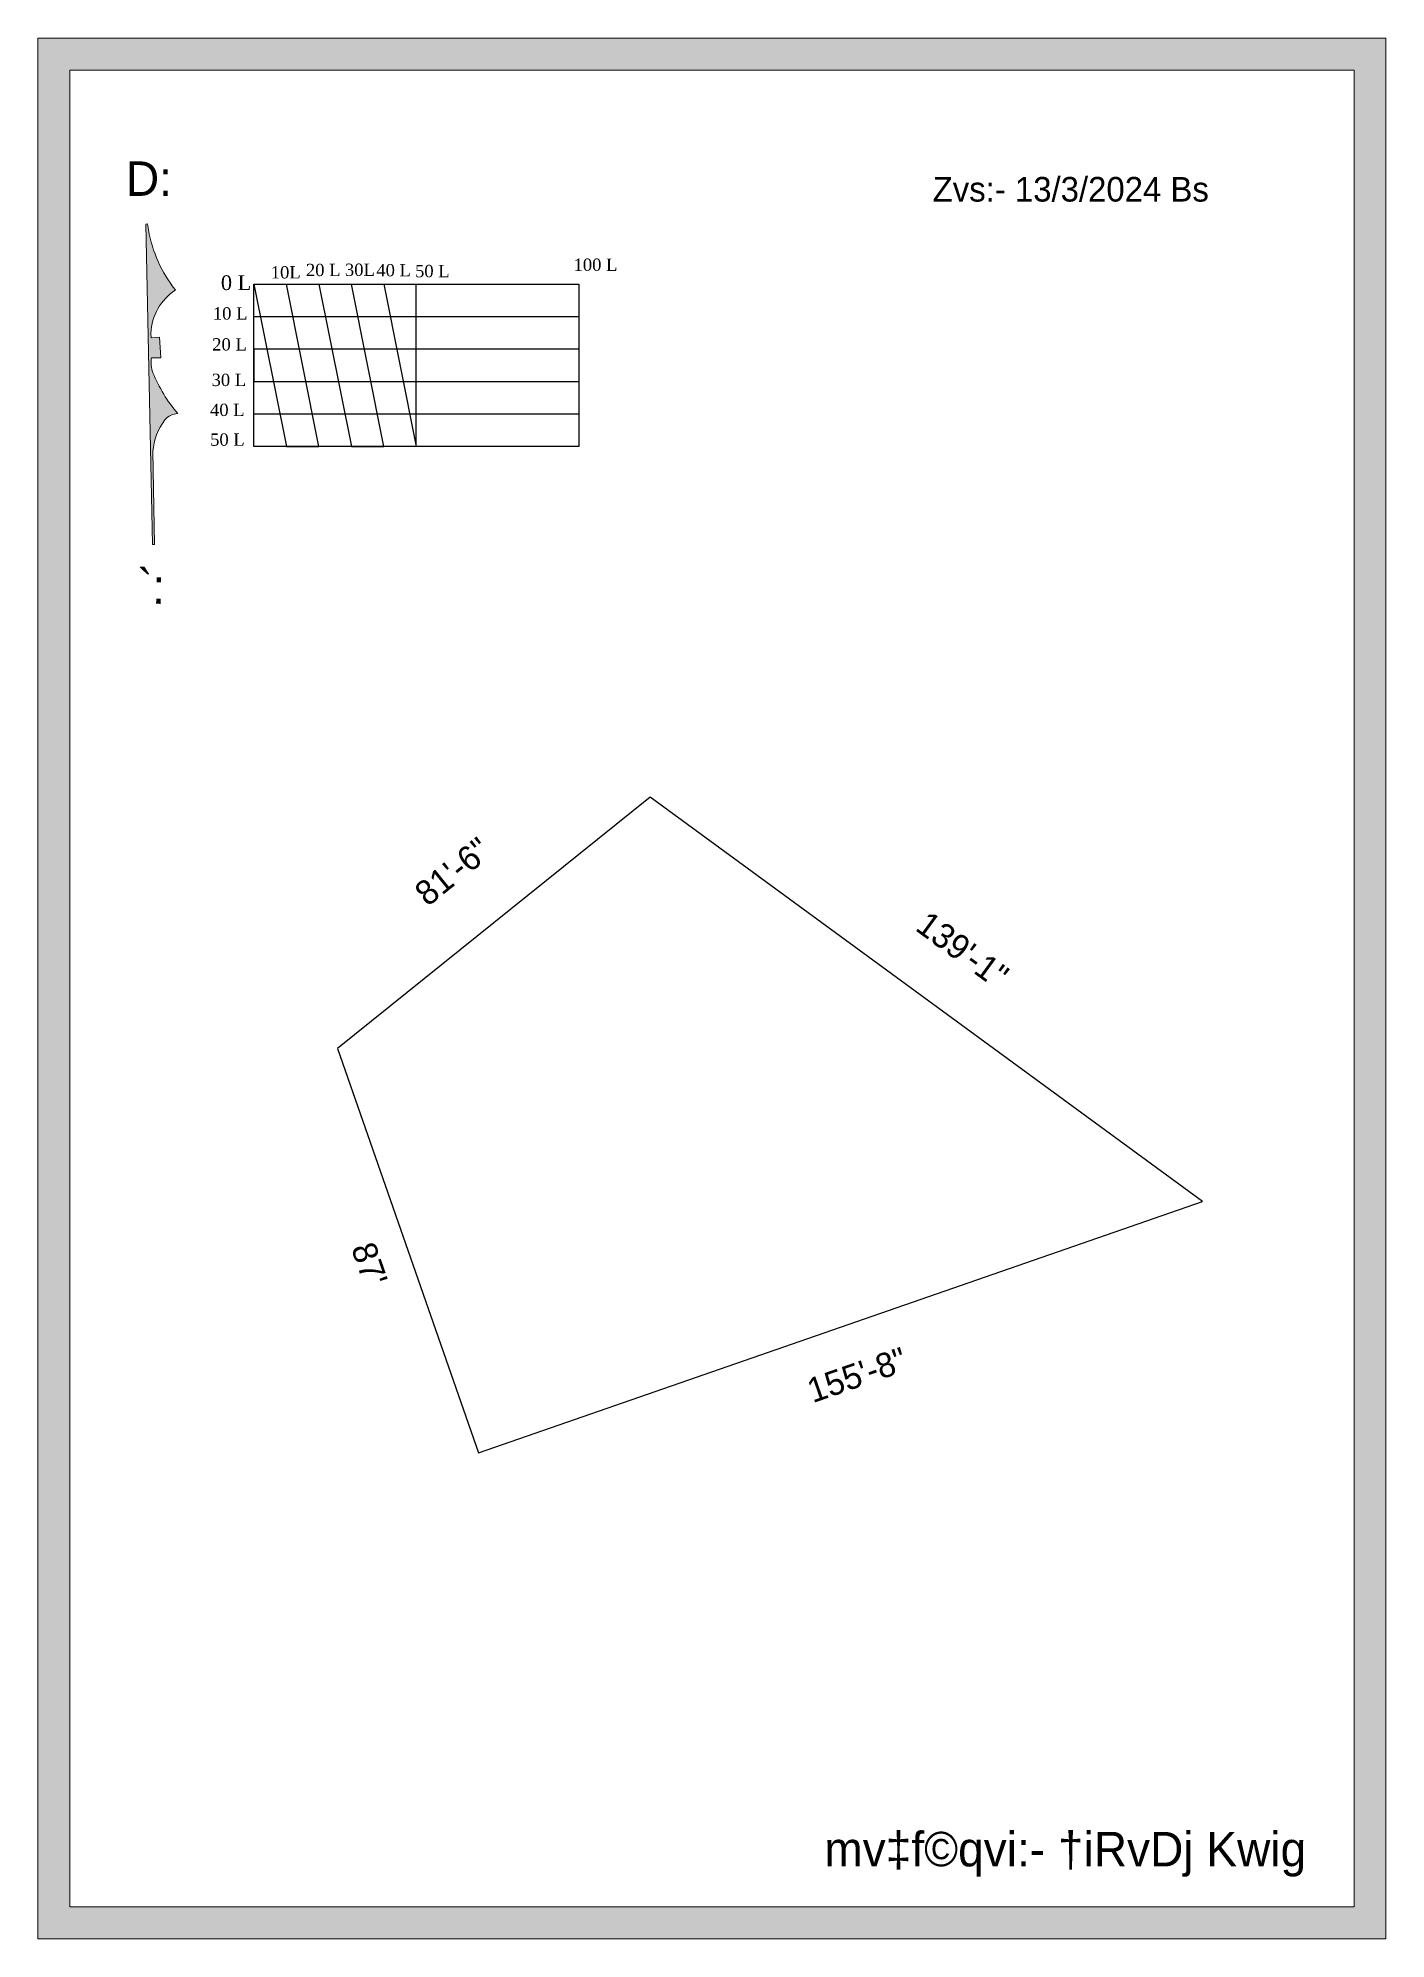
# Model space of a CAD drawing. Header units: inches. Extents: x -632136 to 122197, y -2623 to 455295.
# Drawn here: x -389213 to -385926, y 221318 to 225951 of the extents above; entities that cross this region are included whole.
import ezdxf

# ---------------------------------------------------------------- set-up
doc = ezdxf.new("R2010")
doc.units = ezdxf.units.IN
doc.header["$MEASUREMENT"] = 0
doc.linetypes.add('ACAD_ISO03W100', pattern=[30, 12, -18])
for name, color, linetype, lineweight in [('Angle', 220, 'ACAD_ISO03W100', 13), ('dor', 92, 'Continuous', 13), ('Main LINE', 20, 'Continuous', 30)]:
    doc.layers.add(name, color=color, linetype=linetype, lineweight=lineweight)
doc.styles.get("Standard").update_dxf_attribs({"font": '', "height": 60})
doc.styles.get('Standard').set_extended_font_data('Kalpurush ANSI')
doc.dimstyles.get("Standard").update_dxf_attribs({"dimtxt": 120, "dimasz": 10, "dimexe": 0.18, "dimexo": 0.0625, "dimgap": 0.09, "dimtad": 0, "dimtoh": 1, "dimdec": 0, "dimzin": 0, "dimdsep": 46, "dimlunit": 4, "dimtxsty": 'Standard', "dimcen": 0.09, "dimse1": 1, "dimse2": 1, "dimsd1": 1, "dimsd2": 1, "dimclre": 3, "dimclrt": 1, "dimadec": 0, "dimazin": 0, "dimtfac": 1, "dimtdec": 0, "dimtofl": 0, "dimtmove": 0, "dimatfit": 3, "dimfxl": 1, "dimtfillclr": 7, "dimtolj": 1, "dimtzin": 0, "dimarcsym": 0})

msp = doc.modelspace()

# ---------------------------------------------------------------- texts
at = {"color": 14, "attachment_point": 1}
for s, insert, char_height, width in [('{\\fTimes New Roman|b0|i0|c0|p18;10L}', (-388645.4, 225395.5), 30, 226.529), ('{\\fTimes New Roman|b0|i0|c0|p18;20 L}', (-388559.7, 225401.2), 30, 97.38), ('{\\fTimes New Roman|b0|i0|c0|p18;30L}', (-388464.6, 225401.7), 30, 72.778), ('{\\fTimes New Roman|b0|i0|c0|p18;40 L}', (-388388, 225400.7), 30, 87.658), ('{\\fTimes New Roman|b0|i0|c0|p18;50 L}', (-388293.6, 225398.5), 30, 96.232), ('{\\fTimes New Roman|b0|i0|c0|p18;100 L}', (-387907.1, 225414), 30, 226.529), ('{\\fTimes New Roman|b0|i0|c0|p18;0 L}', (-388767, 225373.1), 36, 226.529), ('{\\fTimes New Roman|b0|i0|c0|p18;10 L}', (-388786.6, 225295.3), 30, 226.529), ('{\\fTimes New Roman|b0|i0|c0|p18;20 L}', (-388788.2, 225219.8), 30, 226.529), ('{\\fTimes New Roman|b0|i0|c0|p18;30 L}', (-388789.7, 225133.3), 30, 226.529), ('{\\fTimes New Roman|b0|i0|c0|p18;40 L}', (-388793.5, 225060.3), 30, 226.529), ('{\\fTimes New Roman|b0|i0|c0|p18;50 L}', (-388793.3, 224987.8), 30, 226.529)]:
    msp.add_mtext(s, dxfattribs=dict(at, insert=insert, char_height=char_height, width=width))
at = {"color": 5, "insert": (-387295.6, 221579.5), "char_height": 84, "width": 1973.096, "attachment_point": 1}
msp.add_mtext('{\\C3;mv‡f©qvi:- †iRvDj Kwig}', dxfattribs=at)
at = {"layer": 'Angle', "color": 7, "insert": (-387031.4, 225612.9), "char_height": 60, "width": 973.415, "attachment_point": 1}
msp.add_mtext('Zvs:- 13/3/2024 Bs', dxfattribs=at)
at = {"layer": 'dor', "color": 1, "insert": (-388998.6, 225650.8), "char_height": 84, "width": 144.005, "attachment_point": 1}
msp.add_mtext('D:', dxfattribs=at)
at = {"layer": 'dor', "color": 1, "insert": (-388970.9, 224657.6), "char_height": 84, "width": 144.005, "attachment_point": 1, "rotation": 358.8438}
msp.add_mtext('`:', dxfattribs=at)

# ---------------------------------------------------------------- blocks, each defined once
blk = doc.blocks.new('*D414')
at = {"layer": 'Defpoints', "color": 0, "lineweight": 30}
for p in [(-386373.7, 223115.5), (-386333.4, 222999.2), (-388138.7, 222503)]:
    blk.add_point(p, dxfattribs=at)
at = {"layer": 'Main LINE', "color": 1, "lineweight": 30, "insert": (-387215.9, 222693), "char_height": 60, "attachment_point": 5, "rotation": 19.1381}
blk.add_mtext('\\A1;155\'-8"', dxfattribs=at)
blk = doc.blocks.new('*D415')
at = {"layer": 'Defpoints', "color": 0, "lineweight": 30}
for p in [(-387720.2, 224101.5), (-386285.4, 223236.1), (-386373.7, 223115.5)]:
    blk.add_point(p, dxfattribs=at)
at = {"layer": 'Main LINE', "color": 1, "lineweight": 30, "insert": (-386958.7, 223729.1), "char_height": 60, "attachment_point": 5, "rotation": 323.7858}
blk.add_mtext('\\A1;139\'-1"', dxfattribs=at)
blk = doc.blocks.new('*D416')
at = {"layer": 'Defpoints', "color": 0, "lineweight": 30}
for p in [(-387720.2, 224101.5), (-388583, 223613.9), (-388482.7, 223489)]:
    blk.add_point(p, dxfattribs=at)
at = {"layer": 'Main LINE', "color": 1, "lineweight": 30, "insert": (-388201.8, 223920.1), "char_height": 60, "attachment_point": 5, "rotation": 38.7742}
blk.add_mtext('\\A1;81\'-6"', dxfattribs=at)
blk = doc.blocks.new('*D417')
at = {"layer": 'Defpoints', "color": 0, "lineweight": 30}
for p in [(-388576.9, 223456.1), (-388482.7, 223489), (-388138.7, 222503)]:
    blk.add_point(p, dxfattribs=at)
at = {"layer": 'Main LINE', "color": 1, "lineweight": 30, "insert": (-388404.9, 222963.1), "char_height": 60, "attachment_point": 5, "rotation": 289.2331}
blk.add_mtext("\\A1;87'", dxfattribs=at)

# ---------------------------------------------------------------- dimensions: what is measured, and where the dimension line sits
at = {"layer": 'Main LINE', "color": 1, "lineweight": 30}
for p1, p2, distance, picture, middle in [((-387720.2, 224101.5), (-388482.7, 223489), -160.2, '*D416', (-388201.8, 223920.1)), ((-387720.2, 224101.5), (-386373.7, 223115.5), 149.4, '*D415', (-386958.7, 223729.1)), ((-388138.7, 222503), (-388482.7, 223489), 99.7, '*D417', (-388404.9, 222963.1)), ((-388138.7, 222503), (-386373.7, 223115.5), -123.1, '*D414', (-387215.9, 222693))]:
    dim = msp.add_aligned_dim(p1=p1, p2=p2, distance=distance, dimstyle='Standard', override={"dimpost": '\\X'}, dxfattribs=at)
    dim.commit()
    dim.dimension.update_dxf_attribs({"geometry": picture, "text_midpoint": middle})

# ---------------------------------------------------------------- hatches: boundary and pattern name
at = {"layer": 'Main LINE', "lineweight": 30}
h = msp.add_hatch(dxfattribs=at)
h.set_pattern_fill('ANSI31', style=0)
h.set_pattern_definition([(45, (0, 0), (-0.08838834765, 0.08838834765), [])])
h.paths.add_polyline_path([(-385926, 225951.5), (-389213, 225951.5), (-389213, 221318.5), (-385926, 221318.5)])
h.paths.add_polyline_path([(-389135, 225873.5), (-386004, 225873.5), (-386004, 221396.5), (-389135, 221396.5)], flags=16)
msp.add_hatch(color=14, dxfattribs=at).paths.add_polyline_path([(-388916.8, 225222.2), (-388937.2, 225220.9), (-388937.9, 225231.7, -0.242481), (-388877.9, 225337.4, -0.122491), (-388943.8, 225483.7), (-388946.1, 225498.5), (-388950.2, 225498.2), (-388933.6, 224716.9), (-388928.8, 224717.2), (-388932.7, 224943.8, -0.143154), (-388903.8, 225020.8, -0.207024), (-388872.1, 225036.2, -0.080447), (-388932.7, 225135.8, -0.148072), (-388936.2, 225172.2), (-388913.4, 225171.7)])

# ---------------------------------------------------------------- linework, layer by layer
at = {"color": 14}
for p, q in [((-388686.5, 225272.4), (-387894.5, 225272.4)), ((-387894.5, 225272.4), (-387894.5, 225193.2)), ((-387894.5, 225193.2), (-388686.5, 225193.2)), ((-388686.5, 225193.2), (-388686.5, 225114)), ((-388686.5, 225114), (-387894.5, 225114)), ((-387894.5, 225114), (-387894.5, 225034.8)), ((-387894.5, 225034.8), (-388686.5, 225034.8))]:
    msp.add_line(p, q, dxfattribs=at)
msp.add_lwpolyline([(-388686.5, 225351.6), (-388607.3, 225351.6), (-388528.1, 225351.6), (-388448.9, 225351.6), (-388369.7, 225351.6), (-388290.5, 225351.6), (-387894.5, 225351.6), (-387894.5, 225272.4), (-387894.5, 225193.2), (-387894.5, 225114), (-387894.5, 225034.8), (-387894.5, 224955.6), (-388290.5, 224955.6), (-388369.7, 224955.6), (-388448.9, 224955.6), (-388528.1, 224955.6), (-388607.3, 224955.6), (-388686.5, 224955.6), (-388686.5, 225034.8), (-388686.5, 225114), (-388686.5, 225193.2), (-388686.5, 225272.4), (-388686.5, 225351.6), (-388607.3, 224955.6), (-388528.1, 224955.6), (-388607.3, 225351.6), (-388528.1, 225351.6), (-388448.9, 224955.6), (-388369.7, 224955.6), (-388448.9, 225351.6), (-388369.7, 225351.6), (-388290.5, 224955.6), (-388290.5, 225351.6)], dxfattribs=at)
at = {"layer": 'dor', "color": 5}
msp.add_lwpolyline([(-389213, 225951.5), (-385926, 225951.5), (-385926, 221318.5), (-389213, 221318.5)], close=True, dxfattribs=at)
at = {"layer": 'dor', "color": 1}
msp.add_lwpolyline([(-389135, 225873.5), (-386004, 225873.5), (-386004, 221396.5), (-389135, 221396.5)], close=True, dxfattribs=at)
msp.add_lwpolyline([(-388943.8, 225483.7), (-388946.1, 225498.5), (-388950.2, 225498.2), (-388933.6, 224716.9), (-388928.8, 224717.2), (-388932.7, 224943.8, -0.143154), (-388903.8, 225020.8, -0.207024), (-388872.1, 225036.2, -0.080447), (-388932.7, 225135.8, -0.148072), (-388936.2, 225172.2), (-388913.4, 225171.7), (-388916.8, 225222.2), (-388937.2, 225220.9), (-388937.9, 225231.7, -0.242481), (-388877.9, 225337.4, -0.122491)], format="xyb", close=True, dxfattribs=at)
at = {"layer": 'Main LINE', "color": 1, "lineweight": 30}
for p, q in [((-387720.2, 224101.5), (-388482.7, 223489)), ((-386373.7, 223115.5), (-387720.2, 224101.5)), ((-388482.7, 223489), (-388138.7, 222503)), ((-388138.7, 222503), (-386373.7, 223115.5))]:
    msp.add_line(p, q, dxfattribs=at)

msp.set_redraw_order([(e.dxf.handle, doc.entitydb.next_handle()) for e in msp.query("TEXT MTEXT ATTDEF DIMENSION ARC_DIMENSION")])  # texts and dimensions are drawn at this point

doc.saveas('drawing.dxf')
